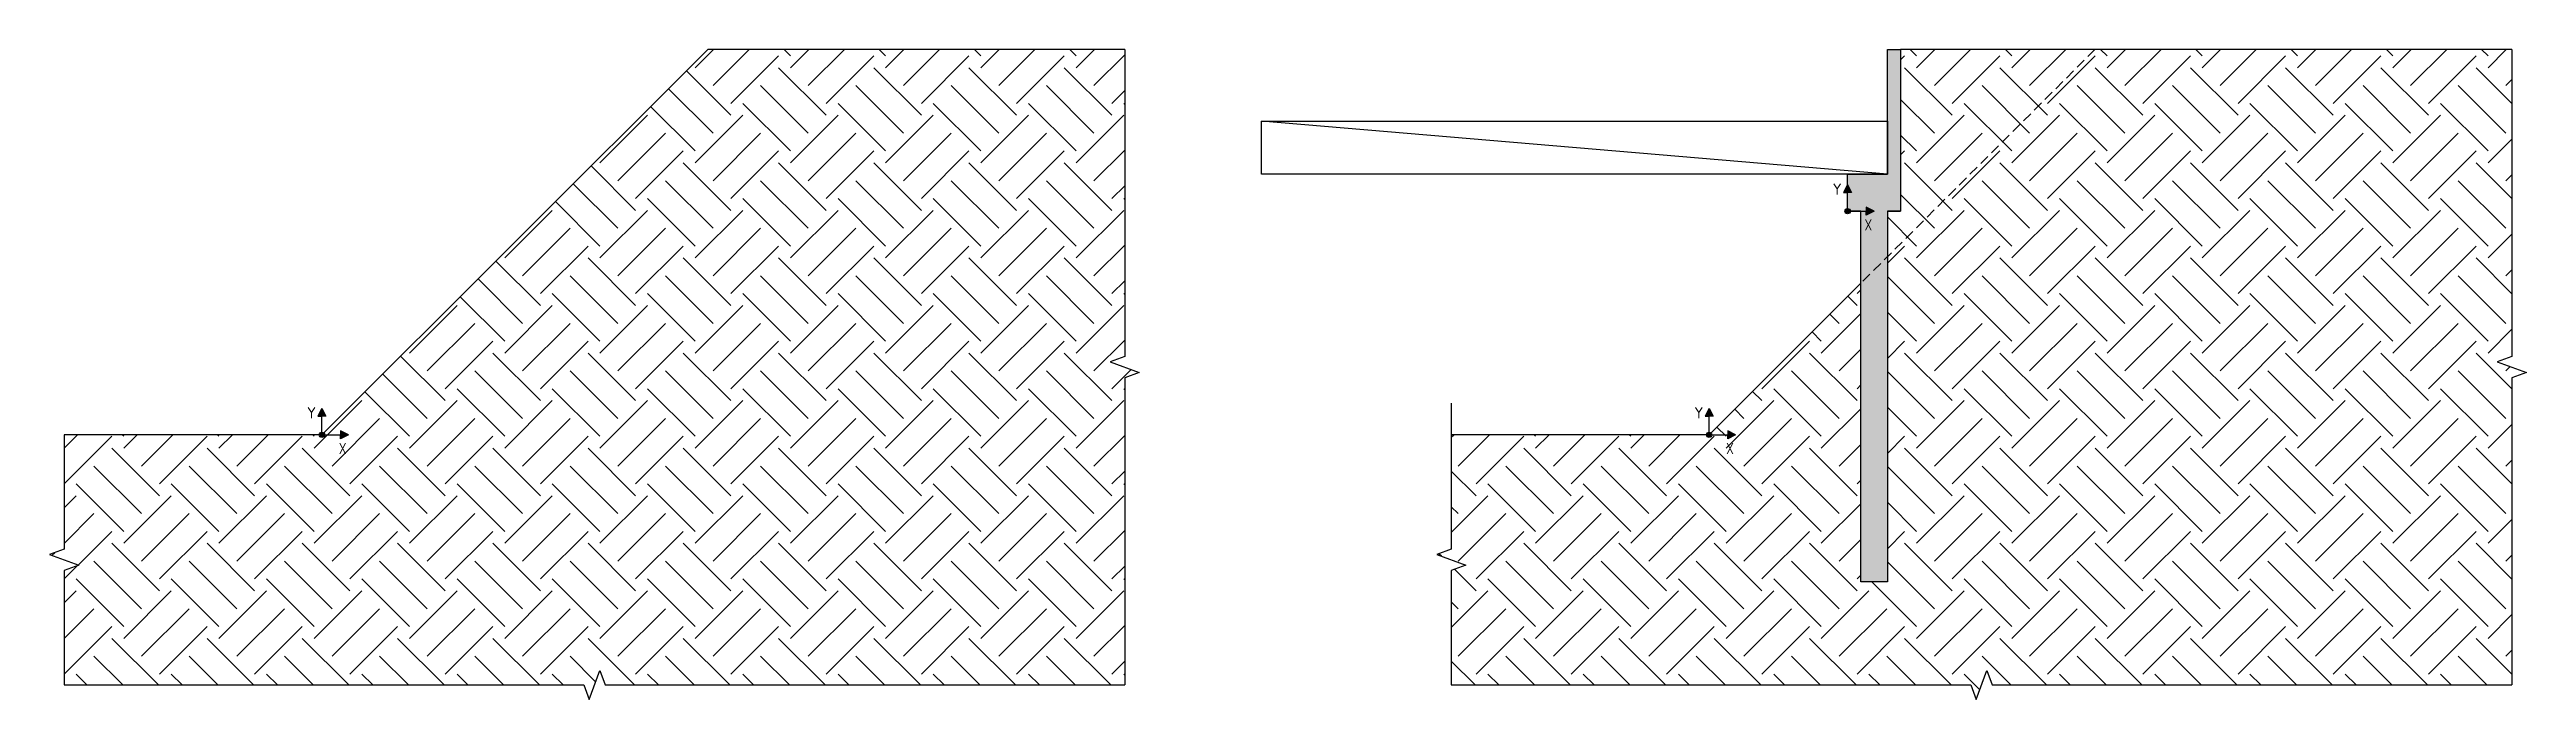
# Model space of a CAD drawing. Header units: millimetres. Extents: x -137513 to 317531, y -53692 to 125625.
# Drawn here: x 61272 to 154689, y -53692 to -29142 of the extents above; entities that cross this region are included whole.
import ezdxf

# ---------------------------------------------------------------- set-up
doc = ezdxf.new("R2010")
doc.units = ezdxf.units.MM
doc.linetypes.add('DASHED', pattern=[19.05, 12.7, -6.35])
for name, color, linetype in [('01', 1, 'Continuous'), ('04', 4, 'Continuous'), ('05', 5, 'Continuous'), ('07', 7, 'Continuous'), ('08', 8, 'Continuous'), ('Concreto_09', 9, 'Continuous'), ('Coordinates_03', 3, 'Continuous'), ('Coordinates_06', 6, 'Continuous'), ('Soil_27', 27, 'Continuous')]:
    doc.layers.add(name, color=color, linetype=linetype)
doc.styles.add('Romans', font='romans.shx', dxfattribs={"width": 0.9, "height": 400})

msp = doc.modelspace()

# ---------------------------------------------------------------- texts
at = {"layer": 'Coordinates_03', "style": 'Romans', "width": 0.9}
for s, p in [('Y', (128556.5, -34617.7)), ('X', (129718.1, -35967.8))]:
    msp.add_text(s, height=400, dxfattribs=at).set_placement(p)
at = {"layer": 'Coordinates_06', "style": 'Romans', "width": 0.9}
for s, p in [('Y', (71014.9, -43065.1)), ('Y', (123332.8, -43065.1)), ('X', (72176.6, -44415.2)), ('X', (124494.4, -44415.2))]:
    msp.add_text(s, height=400, dxfattribs=at).set_placement(p)

# ---------------------------------------------------------------- hatches: boundary and pattern name
at = {"layer": 'Concreto_09'}
h = msp.add_hatch(dxfattribs=at)
h.set_pattern_fill('AR-CONC', color=256, scale=4)
h.set_pattern_definition([(50, (59189.5, -49142.23), (728.7387, -63.7563), [76.2, -838.2]), (355, (59189.5, -49142.2), (-140.974, 764.2274), [60.96, -670.562]), (100.4514, (59250.2, -49147.55), (587.765, 700.471), [64.76, -712.361]), (46.1842, (59189.5, -48939), (1084.316, -168.169), [114.3, -1257.3]), (96.6356, (59279.8, -48953), (949.617, 989.704), [97.14, -1068.542]), (351.1842, (59189.5, -48939), (949.617, 989.704), [91.44, -1005.839]), (21, (59291.1, -48989.83), (606.4576, -409.061), [76.2, -838.2]), (326, (59291.1, -48989.8), (247.208, 736.752), [60.96, -670.56]), (71.4514, (59341.6, -49023.9), (853.666, 327.691), [64.76, -712.36]), (37.5, (59189.49, -49142.23), (12.3544, 338.2202), [0, -662.432, 0, -680.72, 0, -673.1]), (7.5, (59189.5, -49142.23), (267.2787, 400.7223), [0, -388.112, 0, -647.192, 0, -256.54]), (327.5, (58962.92, -49142.23), (542.3624, -22.915), [0, -254, 0, -792.48, 0, -1051.56]), (317.5, (58861.3, -49142.23), (592.5167, 101.706), [0, -330.2, 0, -526.288, 0, -746.76])])
h.paths.add_polyline_path([(130587, -35247.4), (130587, -49247.4), (129587, -49247.4), (129587, -35247.4), (129087, -35247.4), (129087, -33847.4), (130587, -33847.4), (130587, -29142.2), (131087, -29142.2), (131087, -35247.4)], flags=17)
h.paths.add_polyline_path([(130587, -35247.4), (131087, -35247.4)], flags=0)
at = {"layer": 'Coordinates_03', "transparency": 33554534}
h = msp.add_hatch(color=256, dxfattribs=at)
h.dxf.hatch_style = 1
h.paths.add_polyline_path([(129087, -34247.4), (128937, -34547.4), (129087, -34547.4), (129237, -34547.4)])
h = msp.add_hatch(color=256, dxfattribs=at)
h.dxf.hatch_style = 1
h.paths.add_polyline_path([(129187, -35247.4), (129087, -35247.4), (129087, -35147.4, 0.4142136), (128987, -35247.4, 1)])
h = msp.add_hatch(color=256, dxfattribs=at)
h.dxf.hatch_style = 1
h.paths.add_polyline_path([(129087, -35147.4), (129087, -35247.4), (129187, -35247.4, 0.4142136)], flags=17)
h = msp.add_hatch(color=256, dxfattribs=at)
h.dxf.hatch_style = 1
h.paths.add_polyline_path([(129787, -35097.4), (129787, -35247.4), (129787, -35397.4), (130087, -35247.4)])
at = {"layer": 'Coordinates_06', "transparency": 33554534}
h = msp.add_hatch(color=256, dxfattribs=at)
h.dxf.hatch_style = 1
h.paths.add_polyline_path([(71545.5, -42694.8), (71395.5, -42994.8), (71545.5, -42994.8), (71695.5, -42994.8)])
h = msp.add_hatch(color=256, dxfattribs=at)
h.dxf.hatch_style = 1
h.paths.add_polyline_path([(123863.3, -42694.8), (123713.3, -42994.8), (123863.3, -42994.8), (124013.3, -42994.8)])
h = msp.add_hatch(color=256, dxfattribs=at)
h.dxf.hatch_style = 1
h.paths.add_polyline_path([(71645.5, -43694.8), (71545.5, -43694.8), (71545.5, -43594.8, 0.4142136), (71445.5, -43694.8, 1)])
h = msp.add_hatch(color=256, dxfattribs=at)
h.dxf.hatch_style = 1
h.paths.add_polyline_path([(71545.5, -43594.8), (71545.5, -43694.8), (71645.5, -43694.8, 0.4142136)], flags=17)
h = msp.add_hatch(color=256, dxfattribs=at)
h.dxf.hatch_style = 1
h.paths.add_polyline_path([(72245.5, -43544.8), (72245.5, -43694.8), (72245.5, -43844.8), (72545.5, -43694.8)])
h = msp.add_hatch(color=256, dxfattribs=at)
h.dxf.hatch_style = 1
h.paths.add_polyline_path([(123963.3, -43694.8), (123863.3, -43694.8), (123863.3, -43594.8, 0.4142136), (123763.3, -43694.8, 1)])
h = msp.add_hatch(color=256, dxfattribs=at)
h.dxf.hatch_style = 1
h.paths.add_polyline_path([(123863.3, -43594.8), (123863.3, -43694.8), (123963.3, -43694.8, 0.4142136)], flags=17)
h = msp.add_hatch(color=256, dxfattribs=at)
h.dxf.hatch_style = 1
h.paths.add_polyline_path([(124563.3, -43544.8), (124563.3, -43694.8), (124563.3, -43844.8), (124863.3, -43694.8)])
at = {"layer": 'Soil_27'}
h = msp.add_hatch(dxfattribs=at)
h.set_pattern_fill('EARTH', color=256, scale=400, angle=45)
h.set_pattern_definition([(45, (61821.8, -49142.2), (2e-13, 3592.1), [2540, -2540]), (45, (61148.3, -48468.7), (2e-13, 3592.1), [2540, -2540]), (45, (60474.7, -47795.2), (2e-13, 3592.1), [2540, -2540]), (135, (60474.7, -47346.2), (-3592.1, 2e-13), [2540, -2540]), (135, (61148.3, -46672.7), (-3592.1, 2e-13), [2540, -2540]), (135, (61821.8, -45999.1), (-3592.1, 2e-13), [2540, -2540])])
h.paths.add_polyline_path([(101821.8, -41542.2), (102371.3, -41342.2), (101272.3, -40942.2), (101821.8, -40742.2), (101821.8, -29142.2), (86098.1, -29142.2), (71545.5, -43694.8), (61821.8, -43694.8), (61821.8, -48018.5), (61272.3, -48218.5), (62371.3, -48618.5), (61821.8, -48818.5), (61821.8, -53142.2), (81421.8, -53142.2), (81621.8, -53691.7), (82021.8, -52592.7), (82221.8, -53142.2), (101821.8, -53142.2)])
h = msp.add_hatch(dxfattribs=at)
h.set_pattern_fill('EARTH', color=256, scale=400, angle=45)
h.set_pattern_definition([(45, (61189.5, -49142.2), (2e-13, 3592.1), [2540, -2540]), (45, (60516, -48468.7), (2e-13, 3592.1), [2540, -2540]), (45, (59842.4, -47795.2), (2e-13, 3592.1), [2540, -2540]), (135, (59842.4, -47346.2), (-3592.1, 2e-13), [2540, -2540]), (135, (60516, -46672.7), (-3592.1, 2e-13), [2540, -2540]), (135, (61189.5, -45999.1), (-3592.1, 2e-13), [2540, -2540])])
h.paths.add_polyline_path([(154139.6, -41542.2), (154689.1, -41342.2), (153590.1, -40942.2), (154139.6, -40742.2), (154139.6, -29142.2), (131087, -29142.2), (131087, -35247.4), (130587, -35247.4), (130587, -49247.4), (129587, -49247.4), (129587, -37971.1), (123863.3, -43694.8), (114139.6, -43694.8), (114139.6, -48018.5), (113590.1, -48218.5), (114689.1, -48618.5), (114139.6, -48818.5), (114139.6, -53142.2), (133739.6, -53142.2), (133939.6, -53691.7), (134339.6, -52592.7), (134539.6, -53142.2), (154139.6, -53142.2)])

# ---------------------------------------------------------------- linework, layer by layer
at = {"layer": '01'}
msp.add_line((130587, -33847.4), (106987, -31847.4), dxfattribs=at)
msp.add_lwpolyline([(130587, -33847.4), (106987, -33847.4), (106987, -31847.4), (130587, -31847.4)], close=True, dxfattribs=at)
at = {"layer": '04'}
for p, q in [((86098.1, -29142.2), (71545.5, -43694.8)), ((101821.8, -29142.2), (86098.1, -29142.2)), ((154139.6, -29142.2), (131087, -29142.2)), ((129587, -37971.1), (123863.3, -43694.8)), ((71545.5, -43694.8), (61821.8, -43694.8)), ((123863.3, -43694.8), (114139.6, -43694.8))]:
    msp.add_line(p, q, dxfattribs=at)
at = {"layer": '05'}
msp.add_lwpolyline([(130587, -35247.4), (130587, -49247.4), (129587, -49247.4), (129587, -35247.4), (129087, -35247.4), (129087, -33847.4), (130587, -33847.4), (130587, -29142.2), (131087, -29142.2), (131087, -35247.4), (130587, -35247.4), (131087, -35247.4)], dxfattribs=at)
at = {"layer": '07', "linetype": 'DASHED', "ltscale": 30, "transparency": 33554559}
msp.add_line((138415.9, -29142.2), (129587, -37971.1), dxfattribs=at)
at = {"layer": '08', "linetype": 'Continuous'}
for points in [[(101821.8, -29142.2), (101821.8, -40742.2), (101272.3, -40942.2), (102371.3, -41342.2), (101821.8, -41542.2), (101821.8, -53142.2)], [(154139.6, -29142.2), (154139.6, -40742.2), (153590.1, -40942.2), (154689.1, -41342.2), (154139.6, -41542.2), (154139.6, -53142.2)], [(114139.6, -42494.8), (114139.6, -48018.5), (113590.1, -48218.5), (114689.1, -48618.5), (114139.6, -48818.5), (114139.6, -53142.2)], [(61821.8, -43694.8), (61821.8, -48018.5), (61272.3, -48218.5), (62371.3, -48618.5), (61821.8, -48818.5), (61821.8, -53142.2)], [(61821.8, -53142.2), (81421.8, -53142.2), (81621.8, -53691.7), (82021.8, -52592.7), (82221.8, -53142.2), (101821.8, -53142.2)], [(114139.6, -53142.2), (133739.6, -53142.2), (133939.6, -53691.7), (134339.6, -52592.7), (134539.6, -53142.2), (154139.6, -53142.2)]]:
    msp.add_lwpolyline(points, dxfattribs=at)
at = {"layer": 'Coordinates_03'}
for p, q in [((129087, -34247.4), (128937, -34547.4)), ((128937, -34547.4), (129087, -34547.4)), ((129087, -34247.4), (129237, -34547.4)), ((129087, -35247.4), (129087, -34547.4)), ((129237, -34547.4), (129087, -34547.4)), ((129087, -35247.4), (129787, -35247.4)), ((130087, -35247.4), (129787, -35097.4)), ((129787, -35097.4), (129787, -35247.4)), ((130087, -35247.4), (129787, -35397.4)), ((129787, -35397.4), (129787, -35247.4))]:
    msp.add_line(p, q, dxfattribs=at)
msp.add_circle((129087, -35247.4), 100, dxfattribs=at)
at = {"layer": 'Coordinates_06'}
for p, q in [((71545.5, -42694.8), (71395.5, -42994.8)), ((71545.5, -42694.8), (71695.5, -42994.8)), ((123863.3, -42694.8), (123713.3, -42994.8)), ((123863.3, -42694.8), (124013.3, -42994.8)), ((71395.5, -42994.8), (71545.5, -42994.8)), ((71545.5, -43694.8), (71545.5, -42994.8)), ((71695.5, -42994.8), (71545.5, -42994.8)), ((71545.5, -43694.8), (72245.5, -43694.8)), ((72545.5, -43694.8), (72245.5, -43544.8)), ((72245.5, -43544.8), (72245.5, -43694.8)), ((72545.5, -43694.8), (72245.5, -43844.8)), ((72245.5, -43844.8), (72245.5, -43694.8)), ((123713.3, -42994.8), (123863.3, -42994.8)), ((123863.3, -43694.8), (123863.3, -42994.8)), ((124013.3, -42994.8), (123863.3, -42994.8)), ((123863.3, -43694.8), (124563.3, -43694.8)), ((124863.3, -43694.8), (124563.3, -43544.8)), ((124563.3, -43544.8), (124563.3, -43694.8)), ((124863.3, -43694.8), (124563.3, -43844.8)), ((124563.3, -43844.8), (124563.3, -43694.8))]:
    msp.add_line(p, q, dxfattribs=at)
for centre in [(71545.5, -43694.8), (123863.3, -43694.8)]:
    msp.add_circle(centre, 100, dxfattribs=at)

msp.set_redraw_order([(e.dxf.handle, doc.entitydb.next_handle()) for e in msp.query("TEXT MTEXT ATTDEF DIMENSION ARC_DIMENSION")])  # texts and dimensions are drawn at this point

doc.saveas('drawing.dxf')
